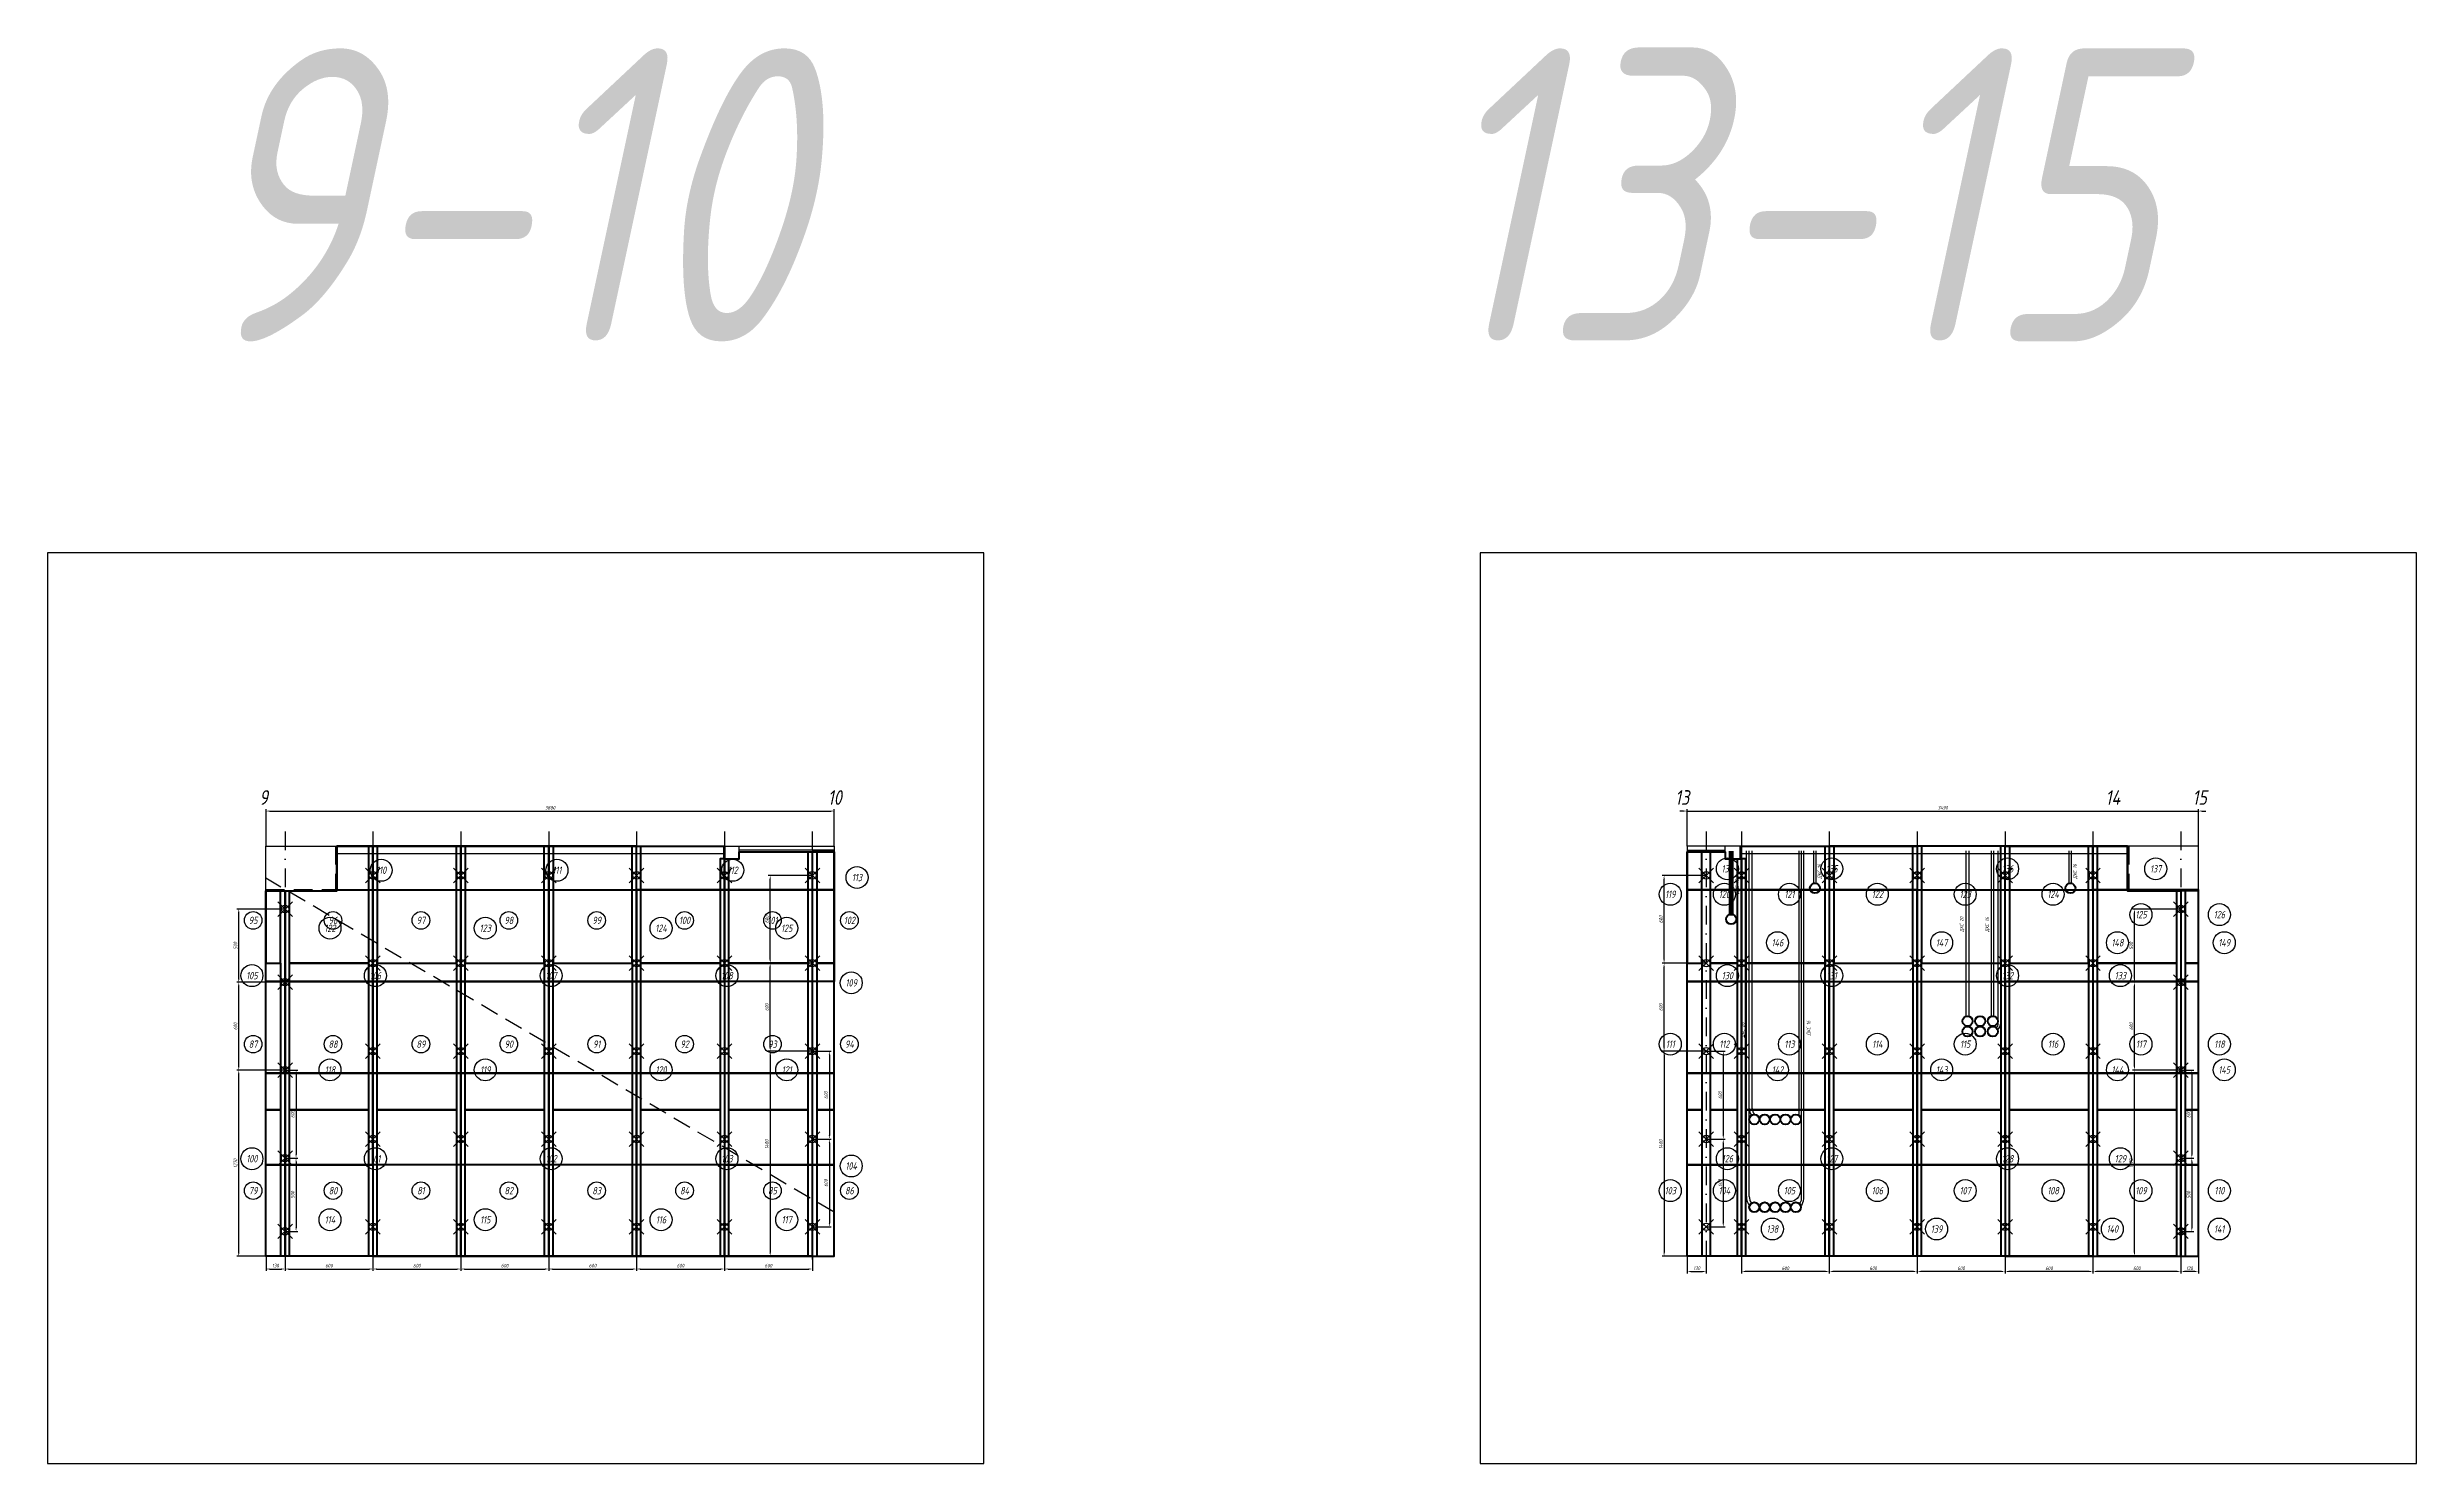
# Model space of a CAD drawing. Header units: millimetres. Extents: x -58926 to 122586, y -58688 to 8347.
# Drawn here: x 37933 to 54109, y -1320 to 8347 of the extents above; entities that cross this region are included whole.
import ezdxf
from ezdxf.enums import TextEntityAlignment as Align

# ---------------------------------------------------------------- set-up
doc = ezdxf.new("R2010")
doc.units = ezdxf.units.MM
doc.header["$PDMODE"] = 35
doc.header["$PDSIZE"] = 50
doc.linetypes.add('DASHDOT', pattern=[25.4, 12.7, -6.35, 0, -6.35])
doc.linetypes.add('DASHED', pattern=[19.05, 12.7, -6.35])
for name, color, linetype in [('01 Черновое', 7, 'Continuous'), ('02 Розетки', 7, 'Continuous'), ('02 ЭОМ и СС', 7, 'Continuous'), ('03 Потолок', 7, 'Continuous'), ('05 Слаботочка', 7, 'Continuous'), ('06 Авт-ка климата', 7, 'Continuous'), ('101 Крепление', 7, 'Continuous'), ('101 Крепление размеры', 7, 'Continuous'), ('102 Звукоизоляция', 7, 'Continuous'), ('103 ГВЛ слой 1', 7, 'Continuous'), ('104 ГВЛ слой 2', 7, 'Continuous')]:
    doc.layers.add(name, color=color, linetype=linetype)
doc.layers.add('100 noprint', color=1, linetype='Continuous', plot=False)
doc.styles.get("Standard").update_dxf_attribs({"font": 'arial.ttf'})
doc.styles.add('ГОСТ-ISOCPEUR', font='isocpeui.ttf', dxfattribs={"width": 0.8})
doc.dimstyles.new('ISO-25', dxfattribs={"dimtxt": 2.5, "dimasz": 2.5, "dimexe": 1.25, "dimexo": 0.625, "dimtad": 1, "dimtxsty": 'Standard', "dimcen": 2.5, "dimadec": 0, "dimazin": 0, "dimtfac": 1, "dimtmove": 0, "dimatfit": 3, "dimfxl": 1, "dimarcsym": 0})

msp = doc.modelspace()

# ---------------------------------------------------------------- texts
at = {"layer": '01 Черновое', "style": 'ГОСТ-ISOCPEUR', "width": 0.8}
for s, p in [('9', (39409.327, 3226.61)), ('10', (43309.062, 3226.61)), ('13', (49094.391, 3226.61)), ('14', (52035.351, 3226.61)), ('15', (52627.852, 3226.61))]:
    msp.add_text(s, height=100, dxfattribs=at).set_placement(p, align=Align.MIDDLE)
at = {"layer": '02 Розетки', "char_height": 25, "width": 270.31285, "attachment_point": 1, "rotation": 90, "style": 'ГОСТ-ISOCPEUR'}
for insert in [(50990.153, 2308.119), (49495.153, 1586.737)]:
    msp.add_mtext('{ДКС 20}', dxfattribs=dict(at, insert=insert))
at = {"layer": '05 Слаботочка', "char_height": 25, "width": 270.31285, "attachment_point": 1, "rotation": 90, "style": 'ГОСТ-ISOCPEUR'}
for insert in [(50019.735, 2671.342), (51763.735, 2671.342), (51164.685, 2308.119), (49944.826, 1601.619)]:
    msp.add_mtext('{ДКС 16}', dxfattribs=dict(at, insert=insert))
at = {"layer": '06 Авт-ка климата', "insert": (49456.822, 2568.2), "char_height": 25, "width": 270.31285, "attachment_point": 1, "rotation": 90, "style": 'ГОСТ-ISOCPEUR'}
msp.add_mtext('{ДКС 16}', dxfattribs=at)
at = {"layer": '100 noprint', "style": 'ГОСТ-ISOCPEUR', "width": 0.8}
for s, p in [('9-10', (38916.564, 6340.216)), ('13-15', (47345.798, 6340.216))]:
    msp.add_text(s, height=2000, dxfattribs=at).set_placement(p)
at = {"layer": '102 Звукоизоляция', "color": 74, "style": 'ГОСТ-ISOCPEUR', "width": 0.8}
for s, p in [('119', (49013.477, 2565.906)), ('120', (49382.484, 2565.906)), ('121', (49826.878, 2565.906)), ('122', (50426.878, 2565.906)), ('123', (51026.878, 2565.906)), ('124', (51626.878, 2565.906)), ('125', (52226.878, 2427.032)), ('126', (52762.361, 2427.032)), ('95', (39338.032, 2387.664)), ('96', (39883.606, 2387.664)), ('97', (40483.606, 2387.664)), ('98', (41083.606, 2387.664)), ('99', (41683.606, 2387.664)), ('100', (42283.606, 2387.664)), ('101', (42883.606, 2387.664)), ('102', (43409.01, 2387.664)), ('87', (39338.032, 1542.955)), ('88', (39883.606, 1542.955)), ('89', (40483.606, 1542.955)), ('90', (41083.606, 1542.955)), ('91', (41683.606, 1542.955)), ('92', (42283.606, 1542.955)), ('93', (42883.606, 1542.955)), ('94', (43409.01, 1542.955)), ('111', (49013.477, 1542.955)), ('112', (49382.484, 1542.955)), ('113', (49826.878, 1542.955)), ('114', (50426.878, 1542.955)), ('115', (51026.878, 1542.955)), ('116', (51626.878, 1542.955)), ('117', (52226.878, 1542.955)), ('118', (52762.361, 1542.955)), ('79', (39338.032, 542.955)), ('80', (39883.606, 542.955)), ('81', (40483.606, 542.955)), ('82', (41083.606, 542.955)), ('83', (41683.606, 542.955)), ('84', (42283.606, 542.955)), ('85', (42883.606, 542.955)), ('86', (43409.01, 542.955)), ('103', (49013.477, 542.955)), ('104', (49382.484, 542.955)), ('105', (49826.878, 542.955)), ('106', (50426.878, 542.955)), ('107', (51026.878, 542.955)), ('108', (51626.878, 542.955)), ('109', (52226.878, 542.955)), ('110', (52762.361, 542.955))]:
    msp.add_text(s, height=50, dxfattribs=at).set_placement(p, align=Align.MIDDLE)
at = {"layer": '103 ГВЛ слой 1', "color": 6, "style": 'ГОСТ-ISOCPEUR', "width": 0.8}
for s, p in [('110', (40212.404, 2729.956)), ('111', (41412.404, 2729.956)), ('112', (42612.404, 2729.956)), ('134', (49403.032, 2739.875)), ('135', (50115.998, 2739.875)), ('136', (51315.998, 2739.875)), ('137', (52327.663, 2739.875)), ('113', (43461.049, 2680.358)), ('105', (39329.566, 2010.79)), ('106', (40172.726, 2010.79)), ('107', (41372.726, 2010.79)), ('108', (42572.726, 2010.79)), ('109', (43421.371, 1961.193)), ('130', (49403.032, 2010.79)), ('131', (50115.998, 2010.79)), ('132', (51315.998, 2010.79)), ('133', (52086.421, 2010.79)), ('100', (39329.566, 760.79)), ('101', (40172.726, 760.79)), ('102', (41372.726, 760.79)), ('103', (42572.726, 760.79)), ('104', (43421.371, 711.193)), ('126', (49403.032, 760.79)), ('127', (50115.998, 760.79)), ('128', (51315.998, 760.79)), ('129', (52086.421, 760.79))]:
    msp.add_text(s, height=50, dxfattribs=at).set_placement(p, align=Align.MIDDLE)
at = {"layer": '104 ГВЛ слой 2', "color": 3, "style": 'ГОСТ-ISOCPEUR', "width": 0.8}
for s, p in [('122', (39862.698, 2334.367)), ('123', (40922.848, 2334.367)), ('124', (42122.848, 2334.367)), ('125', (42981.15, 2334.367)), ('146', (49745.214, 2235.172)), ('147', (50866.12, 2235.172)), ('148', (52066.12, 2235.172)), ('149', (52795.468, 2235.172)), ('118', (39862.698, 1367.214)), ('119', (40922.848, 1367.214)), ('120', (42122.848, 1367.214)), ('121', (42981.15, 1367.214)), ('142', (49745.214, 1367.214)), ('143', (50866.12, 1367.214)), ('144', (52066.12, 1367.214)), ('145', (52795.468, 1367.214)), ('114', (39862.698, 344.262)), ('115', (40922.848, 344.262)), ('116', (42122.848, 344.262)), ('117', (42981.15, 344.262)), ('138', (49710.495, 281.025)), ('139', (50831.402, 281.025)), ('140', (52031.402, 281.025)), ('141', (52760.75, 281.025))]:
    msp.add_text(s, height=50, dxfattribs=at).set_placement(p, align=Align.MIDDLE)

# ---------------------------------------------------------------- blocks, each defined once
blk = doc.blocks.new('*D150')
at = {"layer": '101 Крепление размеры', "color": 0, "lineweight": -2}
for p, q in [((39556, 1365), (39227, 1365)), ((39240, 120), (39240, 1340)), ((39556, 95), (39227, 95))]:
    blk.add_line(p, q, dxfattribs=at)
at = {"layer": '101 Крепление размеры', "color": 0}
for points in [[(39244, 1340), (39235, 1340), (39240, 1365)], [(39235, 120), (39244, 120), (39240, 95)]]:
    blk.add_solid(points, dxfattribs=at)
at = {"layer": 'Defpoints', "color": 0}
for p in [(39240, 1365), (39556, 1365), (39556, 95)]:
    blk.add_point(p, dxfattribs=at)
at = {"layer": '101 Крепление размеры', "color": 0, "insert": (39217, 730), "char_height": 25, "attachment_point": 5, "rotation": 90, "style": 'ГОСТ-ISOCPEUR'}
blk.add_mtext('1270', dxfattribs=at)
blk = doc.blocks.new('*D151')
at = {"layer": '101 Крепление размеры', "color": 0, "lineweight": -2}
for p, q in [((39556, 1965), (39227, 1965)), ((39240, 1390), (39240, 1940)), ((39556, 1365), (39227, 1365))]:
    blk.add_line(p, q, dxfattribs=at)
at = {"layer": '101 Крепление размеры', "color": 0}
for points in [[(39244, 1940), (39235, 1940), (39240, 1965)], [(39235, 1390), (39244, 1390), (39240, 1365)]]:
    blk.add_solid(points, dxfattribs=at)
at = {"layer": 'Defpoints', "color": 0}
for p in [(39240, 1965), (39556, 1965), (39556, 1365)]:
    blk.add_point(p, dxfattribs=at)
at = {"layer": '101 Крепление размеры', "color": 0, "insert": (39217, 1665), "char_height": 25, "attachment_point": 5, "rotation": 90, "style": 'ГОСТ-ISOCPEUR'}
blk.add_mtext('600', dxfattribs=at)
blk = doc.blocks.new('*D152')
at = {"layer": '101 Крепление размеры', "color": 0, "lineweight": -2}
for p, q in [((39556, 2465), (39227, 2465)), ((39240, 1990), (39240, 2440)), ((39556, 1965), (39227, 1965))]:
    blk.add_line(p, q, dxfattribs=at)
at = {"layer": '101 Крепление размеры', "color": 0}
for points in [[(39244, 2440), (39235, 2440), (39240, 2465)], [(39235, 1990), (39244, 1990), (39240, 1965)]]:
    blk.add_solid(points, dxfattribs=at)
at = {"layer": 'Defpoints', "color": 0}
for p in [(39240, 2465), (39556, 2465), (39556, 1965)]:
    blk.add_point(p, dxfattribs=at)
at = {"layer": '101 Крепление размеры', "color": 0, "insert": (39217, 2215), "char_height": 25, "attachment_point": 5, "rotation": 90, "style": 'ГОСТ-ISOCPEUR'}
blk.add_mtext('500', dxfattribs=at)
blk = doc.blocks.new('*D153')
at = {"layer": '101 Крепление размеры', "color": 0, "lineweight": -2}
for p, q in [((39556, 1365), (39643, 1365)), ((39631, 1340), (39631, 790)), ((39556, 765), (39643, 765))]:
    blk.add_line(p, q, dxfattribs=at)
at = {"layer": '101 Крепление размеры', "color": 0}
for points in [[(39635, 1340), (39627, 1340), (39631, 1365)], [(39627, 790), (39635, 790), (39631, 765)]]:
    blk.add_solid(points, dxfattribs=at)
at = {"layer": 'Defpoints', "color": 0}
for p in [(39556, 1365), (39556, 765), (39631, 765)]:
    blk.add_point(p, dxfattribs=at)
at = {"layer": '101 Крепление размеры', "color": 0, "insert": (39608, 1065), "char_height": 25, "attachment_point": 5, "rotation": 90, "style": 'ГОСТ-ISOCPEUR'}
blk.add_mtext('600', dxfattribs=at)
blk = doc.blocks.new('*D154')
at = {"layer": '101 Крепление размеры', "color": 0, "lineweight": -2}
for p, q in [((39556, 765), (39643, 765)), ((39631, 740), (39631, 290)), ((39556, 265), (39643, 265))]:
    blk.add_line(p, q, dxfattribs=at)
at = {"layer": '101 Крепление размеры', "color": 0}
for points in [[(39635, 740), (39627, 740), (39631, 765)], [(39627, 290), (39635, 290), (39631, 265)]]:
    blk.add_solid(points, dxfattribs=at)
at = {"layer": 'Defpoints', "color": 0}
for p in [(39556, 765), (39556, 265), (39631, 265)]:
    blk.add_point(p, dxfattribs=at)
at = {"layer": '101 Крепление размеры', "color": 0, "insert": (39608, 515), "char_height": 25, "attachment_point": 5, "rotation": 90, "style": 'ГОСТ-ISOCPEUR'}
blk.add_mtext('500', dxfattribs=at)
blk = doc.blocks.new('*D156')
at = {"layer": '101 Крепление размеры', "color": 0, "lineweight": -2}
for p, q in [((43156, 1495), (42855, 1495)), ((42868, 1470), (42868, 120)), ((43156, 95), (42855, 95))]:
    blk.add_line(p, q, dxfattribs=at)
at = {"layer": '101 Крепление размеры', "color": 0}
for points in [[(42872, 1470), (42864, 1470), (42868, 1495)], [(42864, 120), (42872, 120), (42868, 95)]]:
    blk.add_solid(points, dxfattribs=at)
at = {"layer": 'Defpoints', "color": 0}
for p in [(43156, 1495), (42868, 95), (43156, 95)]:
    blk.add_point(p, dxfattribs=at)
at = {"layer": '101 Крепление размеры', "color": 0, "insert": (42845, 860), "char_height": 25, "attachment_point": 5, "rotation": 90, "style": 'ГОСТ-ISOCPEUR'}
blk.add_mtext('1400', dxfattribs=at)
blk = doc.blocks.new('*D157')
at = {"layer": '101 Крепление размеры', "color": 0, "lineweight": -2}
for p, q in [((43156, 2095), (42855, 2095)), ((42868, 1520), (42868, 2070)), ((43156, 1495), (42855, 1495))]:
    blk.add_line(p, q, dxfattribs=at)
at = {"layer": '101 Крепление размеры', "color": 0}
for points in [[(42872, 2070), (42864, 2070), (42868, 2095)], [(42864, 1520), (42872, 1520), (42868, 1495)]]:
    blk.add_solid(points, dxfattribs=at)
at = {"layer": 'Defpoints', "color": 0}
for p in [(42868, 2095), (43156, 2095), (43156, 1495)]:
    blk.add_point(p, dxfattribs=at)
at = {"layer": '101 Крепление размеры', "color": 0, "insert": (42845, 1795), "char_height": 25, "attachment_point": 5, "rotation": 90, "style": 'ГОСТ-ISOCPEUR'}
blk.add_mtext('600', dxfattribs=at)
blk = doc.blocks.new('*D158')
at = {"layer": '101 Крепление размеры', "color": 0, "lineweight": -2}
for p, q in [((43156, 2695), (42855, 2695)), ((42868, 2120), (42868, 2670)), ((43156, 2095), (42855, 2095))]:
    blk.add_line(p, q, dxfattribs=at)
at = {"layer": '101 Крепление размеры', "color": 0}
for points in [[(42872, 2670), (42864, 2670), (42868, 2695)], [(42864, 2120), (42872, 2120), (42868, 2095)]]:
    blk.add_solid(points, dxfattribs=at)
at = {"layer": 'Defpoints', "color": 0}
for p in [(42868, 2695), (43156, 2695), (43156, 2095)]:
    blk.add_point(p, dxfattribs=at)
at = {"layer": '101 Крепление размеры', "color": 0, "insert": (42845, 2395), "char_height": 25, "attachment_point": 5, "rotation": 90, "style": 'ГОСТ-ISOCPEUR'}
blk.add_mtext('600', dxfattribs=at)
blk = doc.blocks.new('*D159')
at = {"layer": '101 Крепление размеры', "color": 0, "lineweight": -2}
for p, q in [((43155, 1495), (43284, 1495)), ((43272, 1470), (43272, 920)), ((43156, 895), (43284, 895))]:
    blk.add_line(p, q, dxfattribs=at)
at = {"layer": '101 Крепление размеры', "color": 0}
for points in [[(43276, 1470), (43268, 1470), (43272, 1495)], [(43268, 920), (43276, 920), (43272, 895)]]:
    blk.add_solid(points, dxfattribs=at)
at = {"layer": 'Defpoints', "color": 0}
for p in [(43155, 1495), (43156, 895), (43272, 895)]:
    blk.add_point(p, dxfattribs=at)
at = {"layer": '101 Крепление размеры', "color": 0, "insert": (43249, 1195), "char_height": 25, "attachment_point": 5, "rotation": 90, "style": 'ГОСТ-ISOCPEUR'}
blk.add_mtext('600', dxfattribs=at)
blk = doc.blocks.new('*D160')
at = {"layer": '101 Крепление размеры', "color": 0, "lineweight": -2}
for p, q in [((43156, 895), (43284, 895)), ((43272, 870), (43272, 320)), ((43156, 295), (43284, 295))]:
    blk.add_line(p, q, dxfattribs=at)
at = {"layer": '101 Крепление размеры', "color": 0}
for points in [[(43276, 870), (43268, 870), (43272, 895)], [(43268, 320), (43276, 320), (43272, 295)]]:
    blk.add_solid(points, dxfattribs=at)
at = {"layer": 'Defpoints', "color": 0}
for p in [(43156, 895), (43156, 295), (43272, 295)]:
    blk.add_point(p, dxfattribs=at)
at = {"layer": '101 Крепление размеры', "color": 0, "insert": (43249, 595), "char_height": 25, "attachment_point": 5, "rotation": 90, "style": 'ГОСТ-ISOCPEUR'}
blk.add_mtext('600', dxfattribs=at)
blk = doc.blocks.new('*D161')
at = {"layer": '101 Крепление размеры', "color": 0, "lineweight": -2}
for p, q in [((39426, 95), (39426, -4)), ((39451, 8), (39531, 8)), ((39556, 95), (39556, -4))]:
    blk.add_line(p, q, dxfattribs=at)
at = {"layer": '101 Крепление размеры', "color": 0}
for points in [[(39451, 12), (39451, 4), (39426, 8)], [(39531, 4), (39531, 12), (39556, 8)]]:
    blk.add_solid(points, dxfattribs=at)
at = {"layer": 'Defpoints', "color": 0}
for p in [(39426, 95), (39556, 95), (39556, 8)]:
    blk.add_point(p, dxfattribs=at)
at = {"layer": '101 Крепление размеры', "color": 0, "insert": (39491, 31), "char_height": 25, "attachment_point": 5, "style": 'ГОСТ-ISOCPEUR'}
blk.add_mtext('130', dxfattribs=at)
blk = doc.blocks.new('*D162')
at = {"layer": '101 Крепление размеры', "color": 0, "lineweight": -2}
for p, q in [((39556, 95), (39556, -4)), ((39581, 8), (40131, 8)), ((40156, 95), (40156, -4))]:
    blk.add_line(p, q, dxfattribs=at)
at = {"layer": '101 Крепление размеры', "color": 0}
for points in [[(39581, 12), (39581, 4), (39556, 8)], [(40131, 4), (40131, 12), (40156, 8)]]:
    blk.add_solid(points, dxfattribs=at)
at = {"layer": 'Defpoints', "color": 0}
for p in [(39556, 95), (40156, 95), (40156, 8)]:
    blk.add_point(p, dxfattribs=at)
at = {"layer": '101 Крепление размеры', "color": 0, "insert": (39856, 31), "char_height": 25, "attachment_point": 5, "style": 'ГОСТ-ISOCPEUR'}
blk.add_mtext('600', dxfattribs=at)
blk = doc.blocks.new('*D163')
at = {"layer": '101 Крепление размеры', "color": 0, "lineweight": -2}
for p, q in [((40156, 95), (40156, -4)), ((40181, 8), (40731, 8)), ((40756, 95), (40756, -4))]:
    blk.add_line(p, q, dxfattribs=at)
at = {"layer": '101 Крепление размеры', "color": 0}
for points in [[(40181, 12), (40181, 4), (40156, 8)], [(40731, 4), (40731, 12), (40756, 8)]]:
    blk.add_solid(points, dxfattribs=at)
at = {"layer": 'Defpoints', "color": 0}
for p in [(40156, 95), (40756, 95), (40756, 8)]:
    blk.add_point(p, dxfattribs=at)
at = {"layer": '101 Крепление размеры', "color": 0, "insert": (40456, 31), "char_height": 25, "attachment_point": 5, "style": 'ГОСТ-ISOCPEUR'}
blk.add_mtext('600', dxfattribs=at)
blk = doc.blocks.new('*D164')
at = {"layer": '101 Крепление размеры', "color": 0, "lineweight": -2}
for p, q in [((40756, 95), (40756, -4)), ((40781, 8), (41331, 8)), ((41356, 95), (41356, -4))]:
    blk.add_line(p, q, dxfattribs=at)
at = {"layer": '101 Крепление размеры', "color": 0}
for points in [[(40781, 12), (40781, 4), (40756, 8)], [(41331, 4), (41331, 12), (41356, 8)]]:
    blk.add_solid(points, dxfattribs=at)
at = {"layer": 'Defpoints', "color": 0}
for p in [(40756, 95), (41356, 95), (41356, 8)]:
    blk.add_point(p, dxfattribs=at)
at = {"layer": '101 Крепление размеры', "color": 0, "insert": (41056, 31), "char_height": 25, "attachment_point": 5, "style": 'ГОСТ-ISOCPEUR'}
blk.add_mtext('600', dxfattribs=at)
blk = doc.blocks.new('*D165')
at = {"layer": '101 Крепление размеры', "color": 0, "lineweight": -2}
for p, q in [((41356, 95), (41356, -4)), ((41381, 8), (41931, 8)), ((41956, 95), (41956, -4))]:
    blk.add_line(p, q, dxfattribs=at)
at = {"layer": '101 Крепление размеры', "color": 0}
for points in [[(41381, 12), (41381, 4), (41356, 8)], [(41931, 4), (41931, 12), (41956, 8)]]:
    blk.add_solid(points, dxfattribs=at)
at = {"layer": 'Defpoints', "color": 0}
for p in [(41356, 95), (41956, 95), (41956, 8)]:
    blk.add_point(p, dxfattribs=at)
at = {"layer": '101 Крепление размеры', "color": 0, "insert": (41656, 31), "char_height": 25, "attachment_point": 5, "style": 'ГОСТ-ISOCPEUR'}
blk.add_mtext('600', dxfattribs=at)
blk = doc.blocks.new('*D166')
at = {"layer": '101 Крепление размеры', "color": 0, "lineweight": -2}
for p, q in [((41956, 95), (41956, -4)), ((41981, 8), (42531, 8)), ((42556, 95), (42556, -4))]:
    blk.add_line(p, q, dxfattribs=at)
at = {"layer": '101 Крепление размеры', "color": 0}
for points in [[(41981, 12), (41981, 4), (41956, 8)], [(42531, 4), (42531, 12), (42556, 8)]]:
    blk.add_solid(points, dxfattribs=at)
at = {"layer": 'Defpoints', "color": 0}
for p in [(41956, 95), (42556, 95), (42556, 8)]:
    blk.add_point(p, dxfattribs=at)
at = {"layer": '101 Крепление размеры', "color": 0, "insert": (42256, 31), "char_height": 25, "attachment_point": 5, "style": 'ГОСТ-ISOCPEUR'}
blk.add_mtext('600', dxfattribs=at)
blk = doc.blocks.new('*D168')
at = {"layer": '101 Крепление размеры', "color": 0, "lineweight": -2}
for p, q in [((42556, 95), (42556, -4)), ((42581, 8), (43131, 8)), ((43156, 95), (43156, -4))]:
    blk.add_line(p, q, dxfattribs=at)
at = {"layer": '101 Крепление размеры', "color": 0}
for points in [[(42581, 12), (42581, 4), (42556, 8)], [(43131, 4), (43131, 12), (43156, 8)]]:
    blk.add_solid(points, dxfattribs=at)
at = {"layer": 'Defpoints', "color": 0}
for p in [(42556, 95), (43156, 95), (43156, 8)]:
    blk.add_point(p, dxfattribs=at)
at = {"layer": '101 Крепление размеры', "color": 0, "insert": (42856, 31), "char_height": 25, "attachment_point": 5, "style": 'ГОСТ-ISOCPEUR'}
blk.add_mtext('600', dxfattribs=at)
blk = doc.blocks.new('*D410')
at = {"layer": '01 Черновое', "color": 0, "lineweight": -2}
for p, q in [((39426, 2895), (39426, 3147)), ((39451, 3134), (43281, 3134)), ((43306, 2895), (43306, 3147))]:
    blk.add_line(p, q, dxfattribs=at)
at = {"layer": '01 Черновое', "color": 0}
for points in [[(39451, 3138), (39451, 3130), (39426, 3134)], [(43281, 3130), (43281, 3138), (43306, 3134)]]:
    blk.add_solid(points, dxfattribs=at)
at = {"layer": 'Defpoints', "color": 0}
for p in [(43306, 3134), (39426, 2895), (43306, 2895)]:
    blk.add_point(p, dxfattribs=at)
at = {"layer": '01 Черновое', "color": 0, "insert": (41366, 3157), "char_height": 25, "attachment_point": 5, "style": 'ГОСТ-ISOCPEUR'}
blk.add_mtext('3880', dxfattribs=at)
blk = doc.blocks.new('*D202')
at = {"layer": '101 Крепление размеры', "color": 0, "lineweight": -2}
for p, q in [((52499, 95), (52499, -22)), ((52619, 95), (52619, -22)), ((52594, -9), (52524, -9))]:
    blk.add_line(p, q, dxfattribs=at)
at = {"layer": '101 Крепление размеры', "color": 0}
for points in [[(52524, -5), (52524, -13), (52499, -9)], [(52594, -13), (52594, -5), (52619, -9)]]:
    blk.add_solid(points, dxfattribs=at)
at = {"layer": 'Defpoints', "color": 0}
for p in [(52499, 95), (52619, 95), (52499, -9)]:
    blk.add_point(p, dxfattribs=at)
at = {"layer": '101 Крепление размеры', "color": 0, "insert": (52559, 13), "char_height": 25, "attachment_point": 5, "style": 'ГОСТ-ISOCPEUR'}
blk.add_mtext('120', dxfattribs=at)
blk = doc.blocks.new('*D203')
at = {"layer": '101 Крепление размеры', "color": 0, "lineweight": -2}
for p, q in [((51899, 95), (51899, -22)), ((52499, 95), (52499, -22)), ((52474, -9), (51924, -9))]:
    blk.add_line(p, q, dxfattribs=at)
at = {"layer": '101 Крепление размеры', "color": 0}
for points in [[(51924, -5), (51924, -13), (51899, -9)], [(52474, -13), (52474, -5), (52499, -9)]]:
    blk.add_solid(points, dxfattribs=at)
at = {"layer": 'Defpoints', "color": 0}
for p in [(51899, 95), (52499, 95), (51899, -9)]:
    blk.add_point(p, dxfattribs=at)
at = {"layer": '101 Крепление размеры', "color": 0, "insert": (52199, 13), "char_height": 25, "attachment_point": 5, "style": 'ГОСТ-ISOCPEUR'}
blk.add_mtext('600', dxfattribs=at)
blk = doc.blocks.new('*D204')
at = {"layer": '101 Крепление размеры', "color": 0, "lineweight": -2}
for p, q in [((51299, 95), (51299, -22)), ((51899, 95), (51899, -22)), ((51874, -9), (51324, -9))]:
    blk.add_line(p, q, dxfattribs=at)
at = {"layer": '101 Крепление размеры', "color": 0}
for points in [[(51324, -5), (51324, -13), (51299, -9)], [(51874, -13), (51874, -5), (51899, -9)]]:
    blk.add_solid(points, dxfattribs=at)
at = {"layer": 'Defpoints', "color": 0}
for p in [(51299, 95), (51899, 95), (51299, -9)]:
    blk.add_point(p, dxfattribs=at)
at = {"layer": '101 Крепление размеры', "color": 0, "insert": (51599, 13), "char_height": 25, "attachment_point": 5, "style": 'ГОСТ-ISOCPEUR'}
blk.add_mtext('600', dxfattribs=at)
blk = doc.blocks.new('*D205')
at = {"layer": '101 Крепление размеры', "color": 0, "lineweight": -2}
for p, q in [((50699, 95), (50699, -22)), ((51299, 95), (51299, -22)), ((51274, -9), (50724, -9))]:
    blk.add_line(p, q, dxfattribs=at)
at = {"layer": '101 Крепление размеры', "color": 0}
for points in [[(50724, -5), (50724, -13), (50699, -9)], [(51274, -13), (51274, -5), (51299, -9)]]:
    blk.add_solid(points, dxfattribs=at)
at = {"layer": 'Defpoints', "color": 0}
for p in [(50699, 95), (51299, 95), (50699, -9)]:
    blk.add_point(p, dxfattribs=at)
at = {"layer": '101 Крепление размеры', "color": 0, "insert": (50999, 13), "char_height": 25, "attachment_point": 5, "style": 'ГОСТ-ISOCPEUR'}
blk.add_mtext('600', dxfattribs=at)
blk = doc.blocks.new('*D206')
at = {"layer": '101 Крепление размеры', "color": 0, "lineweight": -2}
for p, q in [((50099, 95), (50099, -22)), ((50699, 95), (50699, -22)), ((50674, -9), (50124, -9))]:
    blk.add_line(p, q, dxfattribs=at)
at = {"layer": '101 Крепление размеры', "color": 0}
for points in [[(50124, -5), (50124, -13), (50099, -9)], [(50674, -13), (50674, -5), (50699, -9)]]:
    blk.add_solid(points, dxfattribs=at)
at = {"layer": 'Defpoints', "color": 0}
for p in [(50099, 95), (50699, 95), (50099, -9)]:
    blk.add_point(p, dxfattribs=at)
at = {"layer": '101 Крепление размеры', "color": 0, "insert": (50399, 13), "char_height": 25, "attachment_point": 5, "style": 'ГОСТ-ISOCPEUR'}
blk.add_mtext('600', dxfattribs=at)
blk = doc.blocks.new('*D207')
at = {"layer": '101 Крепление размеры', "color": 0, "lineweight": -2}
for p, q in [((49499, 95), (49499, -22)), ((50099, 95), (50099, -22)), ((50074, -9), (49524, -9))]:
    blk.add_line(p, q, dxfattribs=at)
at = {"layer": '101 Крепление размеры', "color": 0}
for points in [[(49524, -5), (49524, -13), (49499, -9)], [(50074, -13), (50074, -5), (50099, -9)]]:
    blk.add_solid(points, dxfattribs=at)
at = {"layer": 'Defpoints', "color": 0}
for p in [(49499, 95), (50099, 95), (49499, -9)]:
    blk.add_point(p, dxfattribs=at)
at = {"layer": '101 Крепление размеры', "color": 0, "insert": (49799, 13), "char_height": 25, "attachment_point": 5, "style": 'ГОСТ-ISOCPEUR'}
blk.add_mtext('600', dxfattribs=at)
blk = doc.blocks.new('*D208')
at = {"layer": '101 Крепление размеры', "color": 0, "lineweight": -2}
for p, q in [((49129, 95), (49129, -22)), ((49259, 95), (49259, -22)), ((49154, -9), (49234, -9))]:
    blk.add_line(p, q, dxfattribs=at)
at = {"layer": '101 Крепление размеры', "color": 0}
for points in [[(49154, -5), (49154, -13), (49129, -9)], [(49234, -13), (49234, -5), (49259, -9)]]:
    blk.add_solid(points, dxfattribs=at)
at = {"layer": 'Defpoints', "color": 0}
for p in [(49129, 95), (49259, 95), (49259, -9)]:
    blk.add_point(p, dxfattribs=at)
at = {"layer": '101 Крепление размеры', "color": 0, "insert": (49194, 13), "char_height": 25, "attachment_point": 5, "style": 'ГОСТ-ISOCPEUR'}
blk.add_mtext('130', dxfattribs=at)
blk = doc.blocks.new('*D209')
at = {"layer": '101 Крепление размеры', "color": 0, "lineweight": -2}
for p, q in [((49259, 1495), (48959, 1495)), ((48971, 1470), (48971, 120)), ((49259, 95), (48959, 95))]:
    blk.add_line(p, q, dxfattribs=at)
at = {"layer": '101 Крепление размеры', "color": 0}
for points in [[(48975, 1470), (48967, 1470), (48971, 1495)], [(48967, 120), (48975, 120), (48971, 95)]]:
    blk.add_solid(points, dxfattribs=at)
at = {"layer": 'Defpoints', "color": 0}
for p in [(49259, 1495), (48971, 95), (49259, 95)]:
    blk.add_point(p, dxfattribs=at)
at = {"layer": '101 Крепление размеры', "color": 0, "insert": (48949, 860), "char_height": 25, "attachment_point": 5, "rotation": 90, "style": 'ГОСТ-ISOCPEUR'}
blk.add_mtext('1400', dxfattribs=at)
blk = doc.blocks.new('*D210')
at = {"layer": '101 Крепление размеры', "color": 0, "lineweight": -2}
for p, q in [((49259, 2095), (48959, 2095)), ((48971, 1520), (48971, 2070)), ((49259, 1495), (48959, 1495))]:
    blk.add_line(p, q, dxfattribs=at)
at = {"layer": '101 Крепление размеры', "color": 0}
for points in [[(48975, 2070), (48967, 2070), (48971, 2095)], [(48967, 1520), (48975, 1520), (48971, 1495)]]:
    blk.add_solid(points, dxfattribs=at)
at = {"layer": 'Defpoints', "color": 0}
for p in [(48971, 2095), (49259, 2095), (49259, 1495)]:
    blk.add_point(p, dxfattribs=at)
at = {"layer": '101 Крепление размеры', "color": 0, "insert": (48949, 1795), "char_height": 25, "attachment_point": 5, "rotation": 90, "style": 'ГОСТ-ISOCPEUR'}
blk.add_mtext('600', dxfattribs=at)
blk = doc.blocks.new('*D211')
at = {"layer": '101 Крепление размеры', "color": 0, "lineweight": -2}
for p, q in [((49259, 2695), (48959, 2695)), ((48971, 2120), (48971, 2670)), ((49259, 2095), (48959, 2095))]:
    blk.add_line(p, q, dxfattribs=at)
at = {"layer": '101 Крепление размеры', "color": 0}
for points in [[(48975, 2670), (48967, 2670), (48971, 2695)], [(48967, 2120), (48975, 2120), (48971, 2095)]]:
    blk.add_solid(points, dxfattribs=at)
at = {"layer": 'Defpoints', "color": 0}
for p in [(48971, 2695), (49259, 2695), (49259, 2095)]:
    blk.add_point(p, dxfattribs=at)
at = {"layer": '101 Крепление размеры', "color": 0, "insert": (48949, 2395), "char_height": 25, "attachment_point": 5, "rotation": 90, "style": 'ГОСТ-ISOCPEUR'}
blk.add_mtext('600', dxfattribs=at)
blk = doc.blocks.new('*D212')
at = {"layer": '101 Крепление размеры', "color": 0, "lineweight": -2}
for p, q in [((49258, 1495), (49388, 1495)), ((49375, 1470), (49375, 920)), ((49259, 895), (49388, 895))]:
    blk.add_line(p, q, dxfattribs=at)
at = {"layer": '101 Крепление размеры', "color": 0}
for points in [[(49379, 1470), (49371, 1470), (49375, 1495)], [(49371, 920), (49379, 920), (49375, 895)]]:
    blk.add_solid(points, dxfattribs=at)
at = {"layer": 'Defpoints', "color": 0}
for p in [(49258, 1495), (49259, 895), (49375, 895)]:
    blk.add_point(p, dxfattribs=at)
at = {"layer": '101 Крепление размеры', "color": 0, "insert": (49353, 1195), "char_height": 25, "attachment_point": 5, "rotation": 90, "style": 'ГОСТ-ISOCPEUR'}
blk.add_mtext('600', dxfattribs=at)
blk = doc.blocks.new('*D213')
at = {"layer": '101 Крепление размеры', "color": 0, "lineweight": -2}
for p, q in [((49259, 895), (49388, 895)), ((49375, 870), (49375, 320)), ((49259, 295), (49388, 295))]:
    blk.add_line(p, q, dxfattribs=at)
at = {"layer": '101 Крепление размеры', "color": 0}
for points in [[(49379, 870), (49371, 870), (49375, 895)], [(49371, 320), (49379, 320), (49375, 295)]]:
    blk.add_solid(points, dxfattribs=at)
at = {"layer": 'Defpoints', "color": 0}
for p in [(49259, 895), (49259, 295), (49375, 295)]:
    blk.add_point(p, dxfattribs=at)
at = {"layer": '101 Крепление размеры', "color": 0, "insert": (49353, 595), "char_height": 25, "attachment_point": 5, "rotation": 90, "style": 'ГОСТ-ISOCPEUR'}
blk.add_mtext('600', dxfattribs=at)
blk = doc.blocks.new('*D214')
at = {"layer": '101 Крепление размеры', "color": 0, "lineweight": -2}
for p, q in [((52499, 1365), (52170, 1365)), ((52183, 120), (52183, 1340)), ((52499, 95), (52170, 95))]:
    blk.add_line(p, q, dxfattribs=at)
at = {"layer": '101 Крепление размеры', "color": 0}
for points in [[(52187, 1340), (52179, 1340), (52183, 1365)], [(52179, 120), (52187, 120), (52183, 95)]]:
    blk.add_solid(points, dxfattribs=at)
at = {"layer": 'Defpoints', "color": 0}
for p in [(52183, 1365), (52499, 1365), (52499, 95)]:
    blk.add_point(p, dxfattribs=at)
at = {"layer": '101 Крепление размеры', "color": 0, "insert": (52160, 730), "char_height": 25, "attachment_point": 5, "rotation": 90, "style": 'ГОСТ-ISOCPEUR'}
blk.add_mtext('1270', dxfattribs=at)
blk = doc.blocks.new('*D215')
at = {"layer": '101 Крепление размеры', "color": 0, "lineweight": -2}
for p, q in [((52499, 1965), (52170, 1965)), ((52183, 1390), (52183, 1940)), ((52499, 1365), (52170, 1365))]:
    blk.add_line(p, q, dxfattribs=at)
at = {"layer": '101 Крепление размеры', "color": 0}
for points in [[(52187, 1940), (52179, 1940), (52183, 1965)], [(52179, 1390), (52187, 1390), (52183, 1365)]]:
    blk.add_solid(points, dxfattribs=at)
at = {"layer": 'Defpoints', "color": 0}
for p in [(52183, 1965), (52499, 1965), (52499, 1365)]:
    blk.add_point(p, dxfattribs=at)
at = {"layer": '101 Крепление размеры', "color": 0, "insert": (52160, 1665), "char_height": 25, "attachment_point": 5, "rotation": 90, "style": 'ГОСТ-ISOCPEUR'}
blk.add_mtext('600', dxfattribs=at)
blk = doc.blocks.new('*D216')
at = {"layer": '101 Крепление размеры', "color": 0, "lineweight": -2}
for p, q in [((52499, 2465), (52170, 2465)), ((52183, 1990), (52183, 2440)), ((52499, 1965), (52170, 1965))]:
    blk.add_line(p, q, dxfattribs=at)
at = {"layer": '101 Крепление размеры', "color": 0}
for points in [[(52187, 2440), (52179, 2440), (52183, 2465)], [(52179, 1990), (52187, 1990), (52183, 1965)]]:
    blk.add_solid(points, dxfattribs=at)
at = {"layer": 'Defpoints', "color": 0}
for p in [(52183, 2465), (52499, 2465), (52499, 1965)]:
    blk.add_point(p, dxfattribs=at)
at = {"layer": '101 Крепление размеры', "color": 0, "insert": (52160, 2215), "char_height": 25, "attachment_point": 5, "rotation": 90, "style": 'ГОСТ-ISOCPEUR'}
blk.add_mtext('500', dxfattribs=at)
blk = doc.blocks.new('*D217')
at = {"layer": '101 Крепление размеры', "color": 0, "lineweight": -2}
for p, q in [((52499, 1365), (52587, 1365)), ((52574, 1340), (52574, 790)), ((52499, 765), (52587, 765))]:
    blk.add_line(p, q, dxfattribs=at)
at = {"layer": '101 Крепление размеры', "color": 0}
for points in [[(52578, 1340), (52570, 1340), (52574, 1365)], [(52570, 790), (52578, 790), (52574, 765)]]:
    blk.add_solid(points, dxfattribs=at)
at = {"layer": 'Defpoints', "color": 0}
for p in [(52499, 1365), (52499, 765), (52574, 765)]:
    blk.add_point(p, dxfattribs=at)
at = {"layer": '101 Крепление размеры', "color": 0, "insert": (52552, 1065), "char_height": 25, "attachment_point": 5, "rotation": 90, "style": 'ГОСТ-ISOCPEUR'}
blk.add_mtext('600', dxfattribs=at)
blk = doc.blocks.new('*D218')
at = {"layer": '101 Крепление размеры', "color": 0, "lineweight": -2}
for p, q in [((52499, 765), (52587, 765)), ((52574, 740), (52574, 290)), ((52499, 265), (52587, 265))]:
    blk.add_line(p, q, dxfattribs=at)
at = {"layer": '101 Крепление размеры', "color": 0}
for points in [[(52578, 740), (52570, 740), (52574, 765)], [(52570, 290), (52578, 290), (52574, 265)]]:
    blk.add_solid(points, dxfattribs=at)
at = {"layer": 'Defpoints', "color": 0}
for p in [(52499, 765), (52499, 265), (52574, 265)]:
    blk.add_point(p, dxfattribs=at)
at = {"layer": '101 Крепление размеры', "color": 0, "insert": (52552, 515), "char_height": 25, "attachment_point": 5, "rotation": 90, "style": 'ГОСТ-ISOCPEUR'}
blk.add_mtext('500', dxfattribs=at)
blk = doc.blocks.new('*D411')
at = {"layer": '01 Черновое', "color": 0, "lineweight": -2}
for p, q in [((49104, 3134), (49079, 3134)), ((49129, 2895), (49129, 3147)), ((49129, 3134), (52619, 3134)), ((52619, 2895), (52619, 3147)), ((52644, 3134), (52669, 3134))]:
    blk.add_line(p, q, dxfattribs=at)
at = {"layer": '01 Черновое', "color": 0}
for points in [[(49104, 3130), (49104, 3138), (49129, 3134)], [(52644, 3138), (52644, 3130), (52619, 3134)]]:
    blk.add_solid(points, dxfattribs=at)
at = {"layer": 'Defpoints', "color": 0}
for p in [(52619, 3134), (49129, 2895), (52619, 2895)]:
    blk.add_point(p, dxfattribs=at)
at = {"layer": '01 Черновое', "color": 0, "insert": (50874, 3157), "char_height": 25, "attachment_point": 5, "style": 'ГОСТ-ISOCPEUR'}
blk.add_mtext('3490', dxfattribs=at)

# ---------------------------------------------------------------- dimensions: what is measured, and where the dimension line sits
at = {"layer": '01 Черновое'}
for base, p1, p2, picture, middle in [((43305.726, 3134.111), (39425.726, 2895.176), (43305.726, 2895.176), '*D410', (41365.726, 3156.611)), ((52618.998, 3134.111), (49128.998, 2895.176), (52618.998, 2895.176), '*D411', (50873.998, 3156.611))]:
    dim = msp.add_linear_dim(base=base, p1=p1, p2=p2, dimstyle='ISO-25', override={"dimtxt": 25, "dimasz": 25, "dimexe": 12.5, "dimexo": 0, "dimgap": 10, "dimtxsty": 'ГОСТ-ISOCPEUR'}, dxfattribs=at)
    dim.commit()
    dim.dimension.update_dxf_attribs({"geometry": picture, "text_midpoint": middle})
at = {"layer": '101 Крепление размеры'}
for base, p1, p2, picture, middle in [((42867.988, 2695.176), (43155.726, 2095.176), (43155.726, 2695.176), '*D158', (42845.488, 2395.176)), ((48971.26, 2695.176), (49258.998, 2095.176), (49258.998, 2695.176), '*D211', (48948.76, 2395.176)), ((39239.518, 2465.176), (39555.726, 1965.176), (39555.726, 2465.176), '*D152', (39217.018, 2215.176)), ((52182.79, 2465.176), (52498.998, 1965.176), (52498.998, 2465.176), '*D216', (52160.29, 2215.176)), ((42867.988, 2095.176), (43155.726, 1495.176), (43155.726, 2095.176), '*D157', (42845.488, 1795.176)), ((48971.26, 2095.176), (49258.998, 1495.176), (49258.998, 2095.176), '*D210', (48948.76, 1795.176)), ((43271.927, 895.176), (43155.101, 1495.176), (43155.726, 895.176), '*D159', (43249.427, 1195.176)), ((49375.2, 895.176), (49258.373, 1495.176), (49258.998, 895.176), '*D212', (49352.7, 1195.176)), ((39630.947, 765.176), (39555.726, 1365.176), (39555.726, 765.176), '*D153', (39608.447, 1065.176)), ((52574.219, 765.176), (52498.998, 1365.176), (52498.998, 765.176), '*D217', (52551.719, 1065.176)), ((43271.927, 295.176), (43155.726, 895.176), (43155.726, 295.176), '*D160', (43249.427, 595.176)), ((49375.2, 295.176), (49258.998, 895.176), (49258.998, 295.176), '*D213', (49352.7, 595.176)), ((39630.947, 265.176), (39555.726, 765.176), (39555.726, 265.176), '*D154', (39608.447, 515.176)), ((52574.219, 265.176), (52498.998, 765.176), (52498.998, 265.176), '*D218', (52551.719, 515.176))]:
    dim = msp.add_linear_dim(base=base, p1=p1, p2=p2, angle=90, dimstyle='ISO-25', override={"dimtxt": 25, "dimasz": 25, "dimexe": 12.5, "dimexo": 0, "dimgap": 10, "dimlfac": 1, "dimtxsty": 'ГОСТ-ISOCPEUR'}, dxfattribs=at)
    dim.commit()
    dim.dimension.update_dxf_attribs({"geometry": picture, "text_midpoint": middle})
for base, p1, p2, picture, middle in [((39239.518, 1965.176), (39555.726, 1365.176), (39555.726, 1965.176), '*D151', (39239.518, 1665.176)), ((52182.79, 1965.176), (52498.998, 1365.176), (52498.998, 1965.176), '*D215', (52182.79, 1665.176)), ((42867.988, 95.176), (43155.726, 1495.176), (43155.726, 95.176), '*D156', (42867.988, 859.707)), ((48971.26, 95.176), (49258.998, 1495.176), (49258.998, 95.176), '*D209', (48971.26, 859.707)), ((39239.518, 1365.176), (39555.726, 95.176), (39555.726, 1365.176), '*D150', (39239.518, 730.176)), ((52182.79, 1365.176), (52498.998, 95.176), (52498.998, 1365.176), '*D214', (52182.79, 730.176))]:
    dim = msp.add_linear_dim(base=base, p1=p1, p2=p2, angle=90, dimstyle='ISO-25', override={"dimtxt": 25, "dimasz": 25, "dimexe": 12.5, "dimexo": 0, "dimgap": 10, "dimlfac": 1, "dimtxsty": 'ГОСТ-ISOCPEUR'}, dxfattribs=at)
    dim.commit()
    dim.dimension.update_dxf_attribs({"geometry": picture, "text_midpoint": middle, "dimtype": 160})
for base, p1, p2, picture, middle in [((39555.726, 8.223), (39425.726, 95.176), (39555.726, 95.176), '*D161', (39490.726, 30.723)), ((40155.726, 8.223), (39555.726, 95.176), (40155.726, 95.176), '*D162', (39855.726, 30.723)), ((40755.726, 8.223), (40155.726, 95.176), (40755.726, 95.176), '*D163', (40455.726, 30.723)), ((41355.726, 8.223), (40755.726, 95.176), (41355.726, 95.176), '*D164', (41055.726, 30.723)), ((41955.726, 8.223), (41355.726, 95.176), (41955.726, 95.176), '*D165', (41655.726, 30.723)), ((42555.726, 8.223), (41955.726, 95.176), (42555.726, 95.176), '*D166', (42255.726, 30.723)), ((43155.726, 8.223), (42555.726, 95.176), (43155.726, 95.176), '*D168', (42855.726, 30.723)), ((49258.998, -9.011), (49128.998, 95.176), (49258.998, 95.176), '*D208', (49193.998, 13.489)), ((49498.998, -9.011), (50098.998, 95.176), (49498.998, 95.176), '*D207', (49798.998, 13.489)), ((50098.998, -9.011), (50698.998, 95.176), (50098.998, 95.176), '*D206', (50398.998, 13.489)), ((50698.998, -9.011), (51298.998, 95.176), (50698.998, 95.176), '*D205', (50998.998, 13.489)), ((51298.998, -9.011), (51898.998, 95.176), (51298.998, 95.176), '*D204', (51598.998, 13.489)), ((51898.998, -9.011), (52498.998, 95.176), (51898.998, 95.176), '*D203', (52198.998, 13.489)), ((52498.998, -9.011), (52618.998, 95.176), (52498.998, 95.176), '*D202', (52558.998, 13.489))]:
    dim = msp.add_linear_dim(base=base, p1=p1, p2=p2, dimstyle='ISO-25', override={"dimtxt": 25, "dimasz": 25, "dimexe": 12.5, "dimexo": 0, "dimgap": 10, "dimlfac": 1, "dimtxsty": 'ГОСТ-ISOCPEUR'}, dxfattribs=at)
    dim.commit()
    dim.dimension.update_dxf_attribs({"geometry": picture, "text_midpoint": middle})

# ---------------------------------------------------------------- linework, layer by layer
at = {"layer": '01 Черновое', "linetype": 'DASHDOT', "ltscale": 10}
for p, q in [((39555.726, 2995.176), (39555.726, -4.283)), ((40155.726, 2995.176), (40155.726, -4.283)), ((40755.726, 2995.176), (40755.726, -4.283)), ((41355.726, 2995.176), (41355.726, -4.283)), ((41955.726, 2995.176), (41955.726, -4.283)), ((42555.726, 2995.176), (42555.726, -4.283)), ((43155.726, 2995.176), (43155.726, -4.283)), ((49258.998, 2995.176), (49258.998, -4.283)), ((49498.998, 2995.176), (49498.998, -4.283)), ((50098.998, 2995.176), (50098.998, -4.283)), ((50698.998, 2995.176), (50698.998, -4.283)), ((51298.998, 2995.176), (51298.998, -4.283)), ((51898.998, 2995.176), (51898.998, -4.283)), ((52498.998, 2995.176), (52498.998, -4.283))]:
    msp.add_line(p, q, dxfattribs=at)
at = {"layer": '01 Черновое', "linetype": 'DASHED', "ltscale": 10}
msp.add_line((43305.726, 395.176), (39425.726, 2675.176), dxfattribs=at)
at = {"layer": '01 Черновое'}
for points in [[(39425.726, 95.176), (39425.726, 2895.176), (43305.726, 2895.176), (43305.726, 95.176)], [(52618.998, 95.176), (52618.998, 2895.176), (49128.998, 2895.176), (49128.998, 95.176)]]:
    msp.add_lwpolyline(points, close=True, dxfattribs=at)
at = {"layer": '02 Розетки'}
for p, q in [((49532.998, 502.715), (49532.998, 2862.176)), ((49552.998, 502.715), (49552.998, 2862.176)), ((49572.998, 1102.715), (49572.998, 2862.176)), ((51032.998, 1732.479), (51032.998, 2862.176)), ((51052.998, 1732.479), (51052.998, 2862.176))]:
    msp.add_line(p, q, dxfattribs=at)
at = {"layer": '02 Розетки', "lineweight": 40}
for centre in [(51042.998, 1700.176), (51042.998, 1629.176), (51128.998, 1700.176), (51128.998, 1629.176), (49586.998, 1029.176), (49657.998, 1029.176), (49728.998, 1029.176), (49799.998, 1029.176), (49586.998, 429.176), (49657.998, 429.176), (49728.998, 429.176), (49799.998, 429.176)]:
    msp.add_circle(centre, 34, dxfattribs=at)
at = {"layer": '02 Розетки'}
for centre, radius, end in [((49632.998, 1102.715), 80, 214.8964913), ((49632.998, 1102.715), 60, 222.7632761), ((49632.998, 502.715), 100, 218.6209407), ((49632.998, 502.715), 80, 214.8964913)]:
    msp.add_arc(centre, radius, 180, end, dxfattribs=at)
at = {"layer": '02 ЭОМ и СС'}
for p, q in [((49532.998, 502.715), (49532.998, 2862.176)), ((49552.998, 502.715), (49552.998, 2862.176)), ((49572.998, 1102.715), (49572.998, 2862.176)), ((49893.002, 1074.716), (49893.002, 2862.176)), ((49909.002, 487.255), (49909.002, 2862.176)), ((49909.002, 1074.716), (49909.002, 2862.176)), ((49925.002, 487.255), (49925.002, 2862.176)), ((49992.998, 2640.222), (49992.998, 2862.176)), ((50008.998, 2640.222), (50008.998, 2862.176)), ((51032.998, 1732.479), (51032.998, 2862.176)), ((51052.998, 1732.479), (51052.998, 2862.176)), ((51206.998, 1733.415), (51206.998, 2862.176)), ((51222.998, 1733.415), (51222.998, 2862.176)), ((51253.002, 1687.255), (51253.002, 2862.176)), ((51269.002, 1687.255), (51269.002, 2862.176)), ((51736.998, 2640.222), (51736.998, 2862.176)), ((51752.998, 2640.222), (51752.998, 2862.176))]:
    msp.add_line(p, q, dxfattribs=at)
at = {"layer": '02 ЭОМ и СС', "const_width": 16}
msp.add_lwpolyline([(49420.998, 2420.417), (49420.998, 2862.176)], dxfattribs=at)
at = {"layer": '02 ЭОМ и СС', "const_width": 16, "flags": 128}
msp.add_lwpolyline([(49436.998, 2420.417), (49436.998, 2862.176)], dxfattribs=at)
at = {"layer": '02 ЭОМ и СС', "lineweight": 40}
for centre in [(51744.998, 2607.176), (49428.998, 2395.676), (51042.998, 1700.176), (51042.998, 1629.176), (51128.998, 1700.176), (51128.998, 1629.176), (51214.998, 1700.176), (51214.998, 1629.176), (49586.998, 1029.176), (49657.998, 1029.176), (49728.998, 1029.176), (49799.998, 1029.176), (49870.998, 1029.176), (49586.998, 429.176), (49657.998, 429.176), (49728.998, 429.176), (49799.998, 429.176), (49870.998, 429.176)]:
    msp.add_circle(centre, 34, dxfattribs=at)
at = {"layer": '02 ЭОМ и СС'}
for centre, radius, start, end in [((51205.002, 1687.255), 48, 315, 0), ((51205.002, 1687.255), 64, 311.5369025, 0), ((49632.998, 1102.715), 80, 180, 214.8964913), ((49632.998, 1102.715), 60, 180, 222.7632761), ((49845.002, 1074.716), 48, 338.9808652, 0), ((49845.002, 1074.716), 64, 331.7585883, 0), ((49632.998, 502.715), 100, 180, 218.6209407), ((49632.998, 502.715), 80, 180, 214.8964913), ((49861.002, 487.255), 48, 315, 0), ((49861.002, 487.255), 64, 311.5369025, 0)]:
    msp.add_arc(centre, radius, start, end, dxfattribs=at)
at = {"layer": '03 Потолок', "linetype": 'DASHED', "ltscale": 10}
for p, q in [((39900.726, 2895.176), (39900.726, 2598.176)), ((52143.998, 2895.176), (52143.998, 2598.176)), ((39425.726, 2598.176), (39900.726, 2598.176)), ((52618.998, 2598.176), (52143.998, 2598.176))]:
    msp.add_line(p, q, dxfattribs=at)
at = {"layer": '03 Потолок', "lineweight": -2}
for p, q in [((39910.226, 2895.176), (39910.226, 2588.676)), ((39910.226, 2845.176), (42551.726, 2845.176)), ((42551.726, 2808.176), (42551.726, 2895.176)), ((42551.726, 2808.176), (42655.726, 2808.176)), ((42655.726, 2808.176), (42655.726, 2895.176)), ((43305.726, 2868.176), (42655.726, 2868.176)), ((43305.726, 2855.676), (42655.726, 2855.676)), ((49129.623, 2868.176), (49388.998, 2868.176)), ((49129.623, 2855.676), (49388.998, 2855.676)), ((49388.998, 2808.176), (49388.998, 2895.176)), ((49492.998, 2808.176), (49388.998, 2808.176)), ((49492.998, 2808.176), (49492.998, 2895.176)), ((49492.998, 2845.176), (52134.498, 2845.176)), ((52134.498, 2895.176), (52134.498, 2588.676)), ((39425.726, 2588.676), (39910.226, 2588.676)), ((52618.998, 2588.676), (52134.498, 2588.676))]:
    msp.add_line(p, q, dxfattribs=at)
at = {"layer": '05 Слаботочка'}
for p, q in [((49893.002, 1074.716), (49893.002, 2862.176)), ((49909.002, 487.255), (49909.002, 2862.176)), ((49909.002, 1074.716), (49909.002, 2862.176)), ((49925.002, 487.255), (49925.002, 2862.176)), ((49992.998, 2640.222), (49992.998, 2862.176)), ((50008.998, 2640.222), (50008.998, 2862.176)), ((51206.998, 1733.415), (51206.998, 2862.176)), ((51222.998, 1733.415), (51222.998, 2862.176)), ((51253.002, 1687.255), (51253.002, 2862.176)), ((51269.002, 1687.255), (51269.002, 2862.176)), ((51736.998, 2640.222), (51736.998, 2862.176)), ((51752.998, 2640.222), (51752.998, 2862.176))]:
    msp.add_line(p, q, dxfattribs=at)
at = {"layer": '05 Слаботочка', "lineweight": 40}
for centre in [(50000.998, 2607.176), (51744.998, 2607.176), (51214.998, 1700.176), (51214.998, 1629.176), (49870.998, 1029.176), (49870.998, 429.176)]:
    msp.add_circle(centre, 34, dxfattribs=at)
at = {"layer": '05 Слаботочка'}
for centre, radius, start in [((51205.002, 1687.255), 48, 315), ((51205.002, 1687.255), 64, 311.5369025), ((49845.002, 1074.716), 48, 338.9808652), ((49845.002, 1074.716), 64, 331.7585883), ((49861.002, 487.255), 48, 315), ((49861.002, 487.255), 64, 311.5369025)]:
    msp.add_arc(centre, radius, start, 0, dxfattribs=at)
at = {"layer": '06 Авт-ка климата', "const_width": 16}
msp.add_lwpolyline([(49420.998, 2420.417), (49420.998, 2862.176)], dxfattribs=at)
at = {"layer": '06 Авт-ка климата', "const_width": 16, "flags": 128}
msp.add_lwpolyline([(49436.998, 2420.417), (49436.998, 2862.176)], dxfattribs=at)
at = {"layer": '06 Авт-ка климата', "lineweight": 40}
msp.add_circle((49428.998, 2395.676), 34, dxfattribs=at)
at = {"layer": '100 noprint'}
for points in [[(37933.291, 4896.337), (37933.291, -1320.331), (44326.247, -1320.331), (44326.247, 4896.337)], [(47715.788, 4896.337), (47715.788, -1320.331), (54108.744, -1320.331), (54108.744, 4896.337)]]:
    msp.add_lwpolyline(points, close=True, dxfattribs=at)
at = {"layer": '101 Крепление', "color": 5}
for points in [[(40125.726, 2895.176), (40125.726, 95.176), (40185.726, 95.176), (40185.726, 2895.176)], [(40725.726, 2895.176), (40725.726, 95.176), (40785.726, 95.176), (40785.726, 2895.176)], [(41325.726, 2895.176), (41325.726, 95.176), (41385.726, 95.176), (41385.726, 2895.176)], [(41925.726, 2895.176), (41925.726, 95.176), (41985.726, 95.176), (41985.726, 2895.176)], [(42525.726, 2808.176), (42525.726, 95.176), (42585.726, 95.176), (42585.726, 2808.176)], [(43125.726, 2855.676), (43125.726, 95.176), (43185.726, 95.176), (43185.726, 2855.676)], [(49228.998, 2855.676), (49228.998, 95.176), (49288.998, 95.176), (49288.998, 2855.676)], [(49228.998, 2855.676), (49228.998, 95.176), (49288.998, 95.176), (49288.998, 2855.676)], [(49468.998, 2808.176), (49468.998, 95.176), (49528.998, 95.176), (49528.998, 2808.176)], [(50068.998, 2895.176), (50068.998, 95.176), (50128.998, 95.176), (50128.998, 2895.176)], [(50668.998, 2895.176), (50668.998, 95.176), (50728.998, 95.176), (50728.998, 2895.176)], [(51268.998, 2895.176), (51268.998, 95.176), (51328.998, 95.176), (51328.998, 2895.176)], [(51868.998, 2895.176), (51868.998, 95.176), (51928.998, 95.176), (51928.998, 2895.176)], [(39525.726, 2588.676), (39525.726, 95.176), (39585.726, 95.176), (39585.726, 2588.676)], [(52468.998, 2588.676), (52468.998, 95.176), (52528.998, 95.176), (52528.998, 2588.676)]]:
    msp.add_lwpolyline(points, close=True, dxfattribs=at)
for p in [(40156.038, 2695.176), (40756.038, 2695.176), (41356.038, 2695.176), (41956.038, 2695.176), (42556.038, 2695.176), (43156.038, 2695.176), (49259.311, 2695.176), (49499.311, 2695.176), (50099.311, 2695.176), (50699.311, 2695.176), (51299.311, 2695.176), (51899.311, 2695.176), (39555.726, 2465.176), (52498.998, 2465.176), (40156.038, 2095.176), (40756.038, 2095.176), (41356.038, 2095.176), (41956.038, 2095.176), (42556.038, 2095.176), (43156.038, 2095.176), (49259.311, 2095.176), (49499.311, 2095.176), (50099.311, 2095.176), (50699.311, 2095.176), (51299.311, 2095.176), (51899.311, 2095.176), (39555.726, 1965.176), (52498.998, 1965.176), (40156.038, 1495.176), (40756.038, 1495.176), (41356.038, 1495.176), (41956.038, 1495.176), (42556.038, 1495.176), (43156.038, 1495.176), (49259.311, 1495.176), (49499.311, 1495.176), (50099.311, 1495.176), (50699.311, 1495.176), (51299.311, 1495.176), (51899.311, 1495.176), (39555.726, 1365.176), (52498.998, 1365.176), (39555.726, 765.176), (40156.038, 895.176), (40756.038, 895.176), (41356.038, 895.176), (41956.038, 895.176), (42556.038, 895.176), (43156.038, 895.176), (49259.311, 895.176), (49499.311, 895.176), (50099.311, 895.176), (50699.311, 895.176), (51299.311, 895.176), (51899.311, 895.176), (52498.998, 765.176), (40156.038, 295.176), (40756.038, 295.176), (41356.038, 295.176), (41956.038, 295.176), (42556.038, 295.176), (43156.038, 295.176), (49259.311, 295.176), (49499.311, 295.176), (50099.311, 295.176), (50699.311, 295.176), (51299.311, 295.176), (51899.311, 295.176), (39555.726, 265.176), (52498.998, 265.176)]:
    msp.add_point(p, dxfattribs=at)
at = {"layer": '102 Звукоизоляция', "color": 74, "linetype": 'Continuous', "lineweight": 40, "ltscale": 10, "flags": 128}
for points in [[(39585.726, 2588.676), (39910.226, 2588.676), (39910.226, 2895.176), (40125.726, 2895.176), (40125.726, 2095.176), (39585.726, 2095.176)], [(40185.726, 2895.176), (40185.726, 2095.176), (40725.726, 2095.176), (40725.726, 2895.176)], [(40785.726, 2895.176), (40785.726, 2095.176), (41325.726, 2095.176), (41325.726, 2895.176)], [(41385.726, 2895.176), (41385.726, 2095.176), (41925.726, 2095.176), (41925.726, 2895.176)], [(41985.726, 2095.176), (41985.726, 2895.176), (42551.726, 2895.176), (42551.726, 2808.176), (42525.726, 2808.176), (42525.726, 2095.176)], [(42585.726, 2095.176), (42585.726, 2808.176), (42655.726, 2808.176), (42655.726, 2855.676), (43125.726, 2855.676), (43125.726, 2095.176)], [(43185.726, 2855.676), (43185.726, 2095.176), (43305.726, 2095.176), (43305.726, 2855.676)], [(49129.623, 2855.676), (49129.623, 2095.176), (49228.998, 2095.176), (49228.998, 2855.676)], [(49288.998, 2855.676), (49388.998, 2855.676), (49388.998, 2808.176), (49468.998, 2808.176), (49468.998, 2095.176), (49288.998, 2095.176)], [(49492.998, 2895.176), (50068.998, 2895.176), (50068.998, 2095.176), (49528.998, 2095.176), (49528.998, 2808.176), (49492.998, 2808.176)], [(50128.998, 2895.176), (50128.998, 2095.176), (50668.998, 2095.176), (50668.998, 2895.176)], [(50728.998, 2895.176), (50728.998, 2095.176), (51268.998, 2095.176), (51268.998, 2895.176)], [(51328.998, 2895.176), (51328.998, 2095.176), (51868.998, 2095.176), (51868.998, 2895.176)], [(51928.998, 2895.176), (52134.498, 2895.176), (52134.498, 2588.676), (52468.998, 2588.676), (52468.998, 2095.176), (51928.998, 2095.176)], [(39425.726, 2588.676), (39425.726, 2095.176), (39525.726, 2095.176), (39525.726, 2588.676)], [(52528.998, 2588.676), (52528.998, 2095.176), (52618.998, 2095.176), (52618.998, 2588.676)], [(39525.726, 2095.176), (39525.726, 1095.176), (39425.726, 1095.176), (39425.726, 2095.176)], [(40125.726, 1095.176), (39585.726, 1095.176), (39585.726, 2095.176), (40125.726, 2095.176)], [(40725.726, 1095.176), (40185.726, 1095.176), (40185.726, 2095.176), (40725.726, 2095.176)], [(41325.726, 1095.176), (40785.726, 1095.176), (40785.726, 2095.176), (41325.726, 2095.176)], [(41925.726, 1095.176), (41385.726, 1095.176), (41385.726, 2095.176), (41925.726, 2095.176)], [(42525.726, 1095.176), (41985.726, 1095.176), (41985.726, 2095.176), (42525.726, 2095.176)], [(43125.726, 1095.176), (42585.726, 1095.176), (42585.726, 2095.176), (43125.726, 2095.176)], [(43185.726, 2095.176), (43185.726, 1095.176), (43305.726, 1095.176), (43305.726, 2095.176)], [(49228.998, 2095.176), (49228.998, 1095.176), (49128.998, 1095.176), (49128.998, 2095.176)], [(49468.998, 2095.176), (49468.998, 1095.176), (49288.998, 1095.176), (49288.998, 2095.176)], [(50068.998, 1095.176), (49528.998, 1095.176), (49528.998, 2095.176), (50068.998, 2095.176)], [(50668.998, 1095.176), (50128.998, 1095.176), (50128.998, 2095.176), (50668.998, 2095.176)], [(51268.998, 1095.176), (50728.998, 1095.176), (50728.998, 2095.176), (51268.998, 2095.176)], [(51868.998, 1095.176), (51328.998, 1095.176), (51328.998, 2095.176), (51868.998, 2095.176)], [(52468.998, 1095.176), (51928.998, 1095.176), (51928.998, 2095.176), (52468.998, 2095.176)], [(52528.998, 2095.176), (52528.998, 1095.176), (52618.998, 1095.176), (52618.998, 2095.176)], [(39525.726, 1095.176), (39525.726, 95.176), (39425.726, 95.176), (39425.726, 1095.176)], [(40125.726, 95.176), (39585.726, 95.176), (39585.726, 1095.176), (40125.726, 1095.176)], [(40725.726, 95.176), (40185.726, 95.176), (40185.726, 1095.176), (40725.726, 1095.176)], [(41325.726, 95.176), (40785.726, 95.176), (40785.726, 1095.176), (41325.726, 1095.176)], [(41925.726, 95.176), (41385.726, 95.176), (41385.726, 1095.176), (41925.726, 1095.176)], [(42525.726, 95.176), (41985.726, 95.176), (41985.726, 1095.176), (42525.726, 1095.176)], [(43125.726, 95.176), (42585.726, 95.176), (42585.726, 1095.176), (43125.726, 1095.176)], [(43185.726, 1095.176), (43185.726, 95.176), (43305.726, 95.176), (43305.726, 1095.176)], [(49228.998, 1095.176), (49228.998, 95.176), (49128.998, 95.176), (49128.998, 1095.176)], [(49468.998, 1095.176), (49468.998, 95.176), (49288.998, 95.176), (49288.998, 1095.176)], [(50068.998, 95.176), (49528.998, 95.176), (49528.998, 1095.176), (50068.998, 1095.176)], [(50668.998, 95.176), (50128.998, 95.176), (50128.998, 1095.176), (50668.998, 1095.176)], [(51268.998, 95.176), (50728.998, 95.176), (50728.998, 1095.176), (51268.998, 1095.176)], [(51868.998, 95.176), (51328.998, 95.176), (51328.998, 1095.176), (51868.998, 1095.176)], [(52468.998, 95.176), (51928.998, 95.176), (51928.998, 1095.176), (52468.998, 1095.176)], [(52528.998, 1095.176), (52528.998, 95.176), (52618.998, 95.176), (52618.998, 1095.176)]]:
    msp.add_lwpolyline(points, close=True, dxfattribs=at)
at = {"layer": '102 Звукоизоляция', "color": 74}
for centre, radius in [((49013.477, 2565.906), 75), ((49382.484, 2565.906), 75), ((49826.878, 2565.906), 75), ((50426.878, 2565.906), 75), ((51026.878, 2565.906), 75), ((51626.878, 2565.906), 75), ((39338.032, 2387.664), 60), ((39883.606, 2387.664), 60), ((40483.606, 2387.664), 60), ((41083.606, 2387.664), 60), ((41683.606, 2387.664), 60), ((42283.606, 2387.664), 60), ((42883.606, 2387.664), 60), ((43409.01, 2387.664), 60), ((52226.878, 2427.032), 75), ((52762.361, 2427.032), 75), ((49013.477, 1542.955), 75), ((49382.484, 1542.955), 75), ((49826.878, 1542.955), 75), ((50426.878, 1542.955), 75), ((51026.878, 1542.955), 75), ((51626.878, 1542.955), 75), ((52226.878, 1542.955), 75), ((52762.361, 1542.955), 75), ((39338.032, 1542.955), 60), ((39883.606, 1542.955), 60), ((40483.606, 1542.955), 60), ((41083.606, 1542.955), 60), ((41683.606, 1542.955), 60), ((42283.606, 1542.955), 60), ((42883.606, 1542.955), 60), ((43409.01, 1542.955), 60), ((39338.032, 542.955), 60), ((39883.606, 542.955), 60), ((40483.606, 542.955), 60), ((41083.606, 542.955), 60), ((41683.606, 542.955), 60), ((42283.606, 542.955), 60), ((42883.606, 542.955), 60), ((43409.01, 542.955), 60), ((49013.477, 542.955), 75), ((49382.484, 542.955), 75), ((49826.878, 542.955), 75), ((50426.878, 542.955), 75), ((51026.878, 542.955), 75), ((51626.878, 542.955), 75), ((52226.878, 542.955), 75), ((52762.361, 542.955), 75)]:
    msp.add_circle(centre, radius, dxfattribs=at)
at = {"layer": '103 ГВЛ слой 1', "color": 6, "lineweight": 40}
for points in [[(40755.726, 2595.176), (40755.726, 2895.176), (39910.226, 2895.176), (39910.226, 2595.176)], [(40755.726, 2895.176), (40755.726, 2595.176), (41955.726, 2595.176), (41955.726, 2895.176)], [(41955.726, 2895.176), (42551.726, 2895.176), (42551.726, 2808.176), (42655.726, 2808.176), (42655.726, 2855.676), (43155.726, 2855.676), (43155.726, 2595.176), (41955.726, 2595.176)], [(43305.726, 2595.176), (43305.726, 2855.676), (43155.726, 2855.676), (43155.726, 2595.176)], [(49128.998, 2595.176), (49128.998, 2855.676), (49388.998, 2855.676), (49388.998, 2808.176), (49498.998, 2808.176), (49498.998, 2595.176)], [(50698.998, 2895.176), (50698.998, 2595.176), (49498.998, 2595.176), (49498.998, 2895.176)], [(50698.998, 2895.176), (50698.998, 2595.176), (51898.998, 2595.176), (51898.998, 2895.176)], [(51898.998, 2895.176), (51898.998, 2595.176), (52134.498, 2595.176), (52134.498, 2895.176)], [(39555.726, 2588.676), (39555.726, 1345.176), (39425.726, 1345.176), (39425.726, 2588.676)], [(40755.726, 2595.176), (40755.726, 1345.176), (39555.726, 1345.176), (39555.726, 2588.676), (39910.226, 2588.676), (39910.226, 2595.176)], [(40755.726, 2595.176), (41955.726, 2595.176), (41955.726, 1345.176), (40755.726, 1345.176)], [(41955.726, 2595.176), (43155.726, 2595.176), (43155.726, 1345.176), (41955.726, 1345.176)], [(43155.726, 2595.176), (43155.726, 1345.176), (43305.726, 1345.176), (43305.726, 2595.176)], [(49498.998, 2595.176), (49498.998, 1345.176), (49128.998, 1345.176), (49128.998, 2595.176)], [(49498.998, 2595.176), (50698.998, 2595.176), (50698.998, 1345.176), (49498.998, 1345.176)], [(50698.998, 2595.176), (51898.998, 2595.176), (51898.998, 1345.176), (50698.998, 1345.176)], [(51898.998, 2595.176), (51898.998, 1345.176), (52618.998, 1345.176), (52618.998, 2595.176)], [(39555.726, 1345.176), (39555.726, 95.176), (39425.726, 95.176), (39425.726, 1345.176)], [(39555.726, 1345.176), (40755.726, 1345.176), (40755.726, 95.176), (39555.726, 95.176)], [(40755.726, 1345.176), (41955.726, 1345.176), (41955.726, 95.176), (40755.726, 95.176)], [(41955.726, 1345.176), (43155.726, 1345.176), (43155.726, 95.176), (41955.726, 95.176)], [(43155.726, 1345.176), (43155.726, 95.176), (43305.726, 95.176), (43305.726, 1345.176)], [(49498.998, 1345.176), (49498.998, 95.176), (49128.998, 95.176), (49128.998, 1345.176)], [(49498.998, 1345.176), (50698.998, 1345.176), (50698.998, 95.176), (49498.998, 95.176)], [(50698.998, 1345.176), (51898.998, 1345.176), (51898.998, 95.176), (50698.998, 95.176)], [(51898.998, 1345.176), (51898.998, 95.176), (52618.998, 95.176), (52618.998, 1345.176)]]:
    msp.add_lwpolyline(points, close=True, dxfattribs=at)
at = {"layer": '103 ГВЛ слой 1', "color": 6}
for centre in [(40212.404, 2729.956), (41412.404, 2729.956), (42612.404, 2729.956), (43461.049, 2680.358), (49403.032, 2739.875), (50115.998, 2739.875), (51315.998, 2739.875), (52327.663, 2739.875), (39329.566, 2010.79), (40172.726, 2010.79), (41372.726, 2010.79), (42572.726, 2010.79), (43421.371, 1961.193), (49403.032, 2010.79), (50115.998, 2010.79), (51315.998, 2010.79), (52086.421, 2010.79), (39329.566, 760.79), (40172.726, 760.79), (41372.726, 760.79), (42572.726, 760.79), (49403.032, 760.79), (50115.998, 760.79), (51315.998, 760.79), (52086.421, 760.79), (43421.371, 711.193)]:
    msp.add_circle(centre, 75, dxfattribs=at)
at = {"layer": '104 ГВЛ слой 2', "color": 3, "lineweight": 40}
for points in [[(39425.726, 1970.176), (39425.726, 2588.676), (39910.226, 2588.676), (39910.226, 2895.176), (40155.726, 2895.176), (40155.726, 1970.176)], [(40155.726, 1970.176), (40155.726, 2895.176), (41355.726, 2895.176), (41355.726, 1970.176)], [(41355.726, 1970.176), (41355.726, 2895.176), (42555.726, 2895.176), (42555.726, 1970.176)], [(42655.726, 2808.176), (42655.726, 2855.676), (43305.726, 2855.676), (43305.726, 1970.176), (42555.726, 1970.176), (42555.726, 2808.176)], [(49129.623, 2855.676), (49388.998, 2855.676), (49388.998, 2808.176), (49492.998, 2808.176), (49492.998, 2895.176), (50098.998, 2895.176), (50098.998, 1970.176), (49128.998, 1970.176)], [(50098.998, 2895.176), (50098.998, 1970.176), (51298.998, 1970.176), (51298.998, 2895.176)], [(52134.498, 2895.176), (52134.498, 2588.676), (52498.998, 2588.676), (52498.998, 1970.176), (51298.998, 1970.176), (51298.998, 2895.176)], [(52498.998, 2588.676), (52498.998, 1970.176), (52618.998, 1970.176), (52618.998, 2588.676)], [(40155.726, 1970.176), (40155.726, 720.176), (39425.726, 720.176), (39425.726, 1970.176)], [(40155.726, 1970.176), (41355.726, 1970.176), (41355.726, 720.176), (40155.726, 720.176)], [(41355.726, 1970.176), (42555.726, 1970.176), (42555.726, 720.176), (41355.726, 720.176)], [(42555.726, 1970.176), (42555.726, 720.176), (43305.726, 720.176), (43305.726, 1970.176)], [(50098.998, 1970.176), (50098.998, 720.176), (49128.998, 720.176), (49128.998, 1970.176)], [(50098.998, 1970.176), (51298.998, 1970.176), (51298.998, 720.176), (50098.998, 720.176)], [(51298.998, 1970.176), (52498.998, 1970.176), (52498.998, 720.176), (51298.998, 720.176)], [(52498.998, 1970.176), (52498.998, 720.176), (52618.998, 720.176), (52618.998, 1970.176)], [(40155.726, 720.176), (40155.726, 95.176), (39425.726, 95.176), (39425.726, 720.176)], [(40155.726, 720.176), (40155.726, 95.176), (41355.726, 95.176), (41355.726, 720.176)], [(41355.726, 720.176), (41355.726, 95.176), (42555.726, 95.176), (42555.726, 720.176)], [(42555.726, 720.176), (42555.726, 95.176), (43305.726, 95.176), (43305.726, 720.176)], [(50098.998, 720.176), (50098.998, 95.176), (49128.998, 95.176), (49128.998, 720.176)], [(51298.998, 720.176), (51298.998, 95.176), (50098.998, 95.176), (50098.998, 720.176)], [(51298.998, 720.176), (51298.998, 95.176), (52498.998, 95.176), (52498.998, 720.176)], [(52498.998, 720.176), (52498.998, 95.176), (52618.998, 95.176), (52618.998, 720.176)]]:
    msp.add_lwpolyline(points, close=True, dxfattribs=at)
at = {"layer": '104 ГВЛ слой 2', "color": 3}
for centre in [(39862.698, 2334.367), (40922.848, 2334.367), (42122.848, 2334.367), (42981.15, 2334.367), (49745.214, 2235.172), (50866.12, 2235.172), (52066.12, 2235.172), (52795.468, 2235.172), (39862.698, 1367.214), (40922.848, 1367.214), (42122.848, 1367.214), (42981.15, 1367.214), (49745.214, 1367.214), (50866.12, 1367.214), (52066.12, 1367.214), (52795.468, 1367.214), (39862.698, 344.262), (40922.848, 344.262), (42122.848, 344.262), (42981.15, 344.262), (49710.495, 281.025), (50831.402, 281.025), (52031.402, 281.025), (52760.75, 281.025)]:
    msp.add_circle(centre, 75, dxfattribs=at)

msp.set_redraw_order([(e.dxf.handle, doc.entitydb.next_handle()) for e in msp.query("TEXT MTEXT ATTDEF DIMENSION ARC_DIMENSION")])  # texts and dimensions are drawn at this point

doc.saveas('drawing.dxf')
